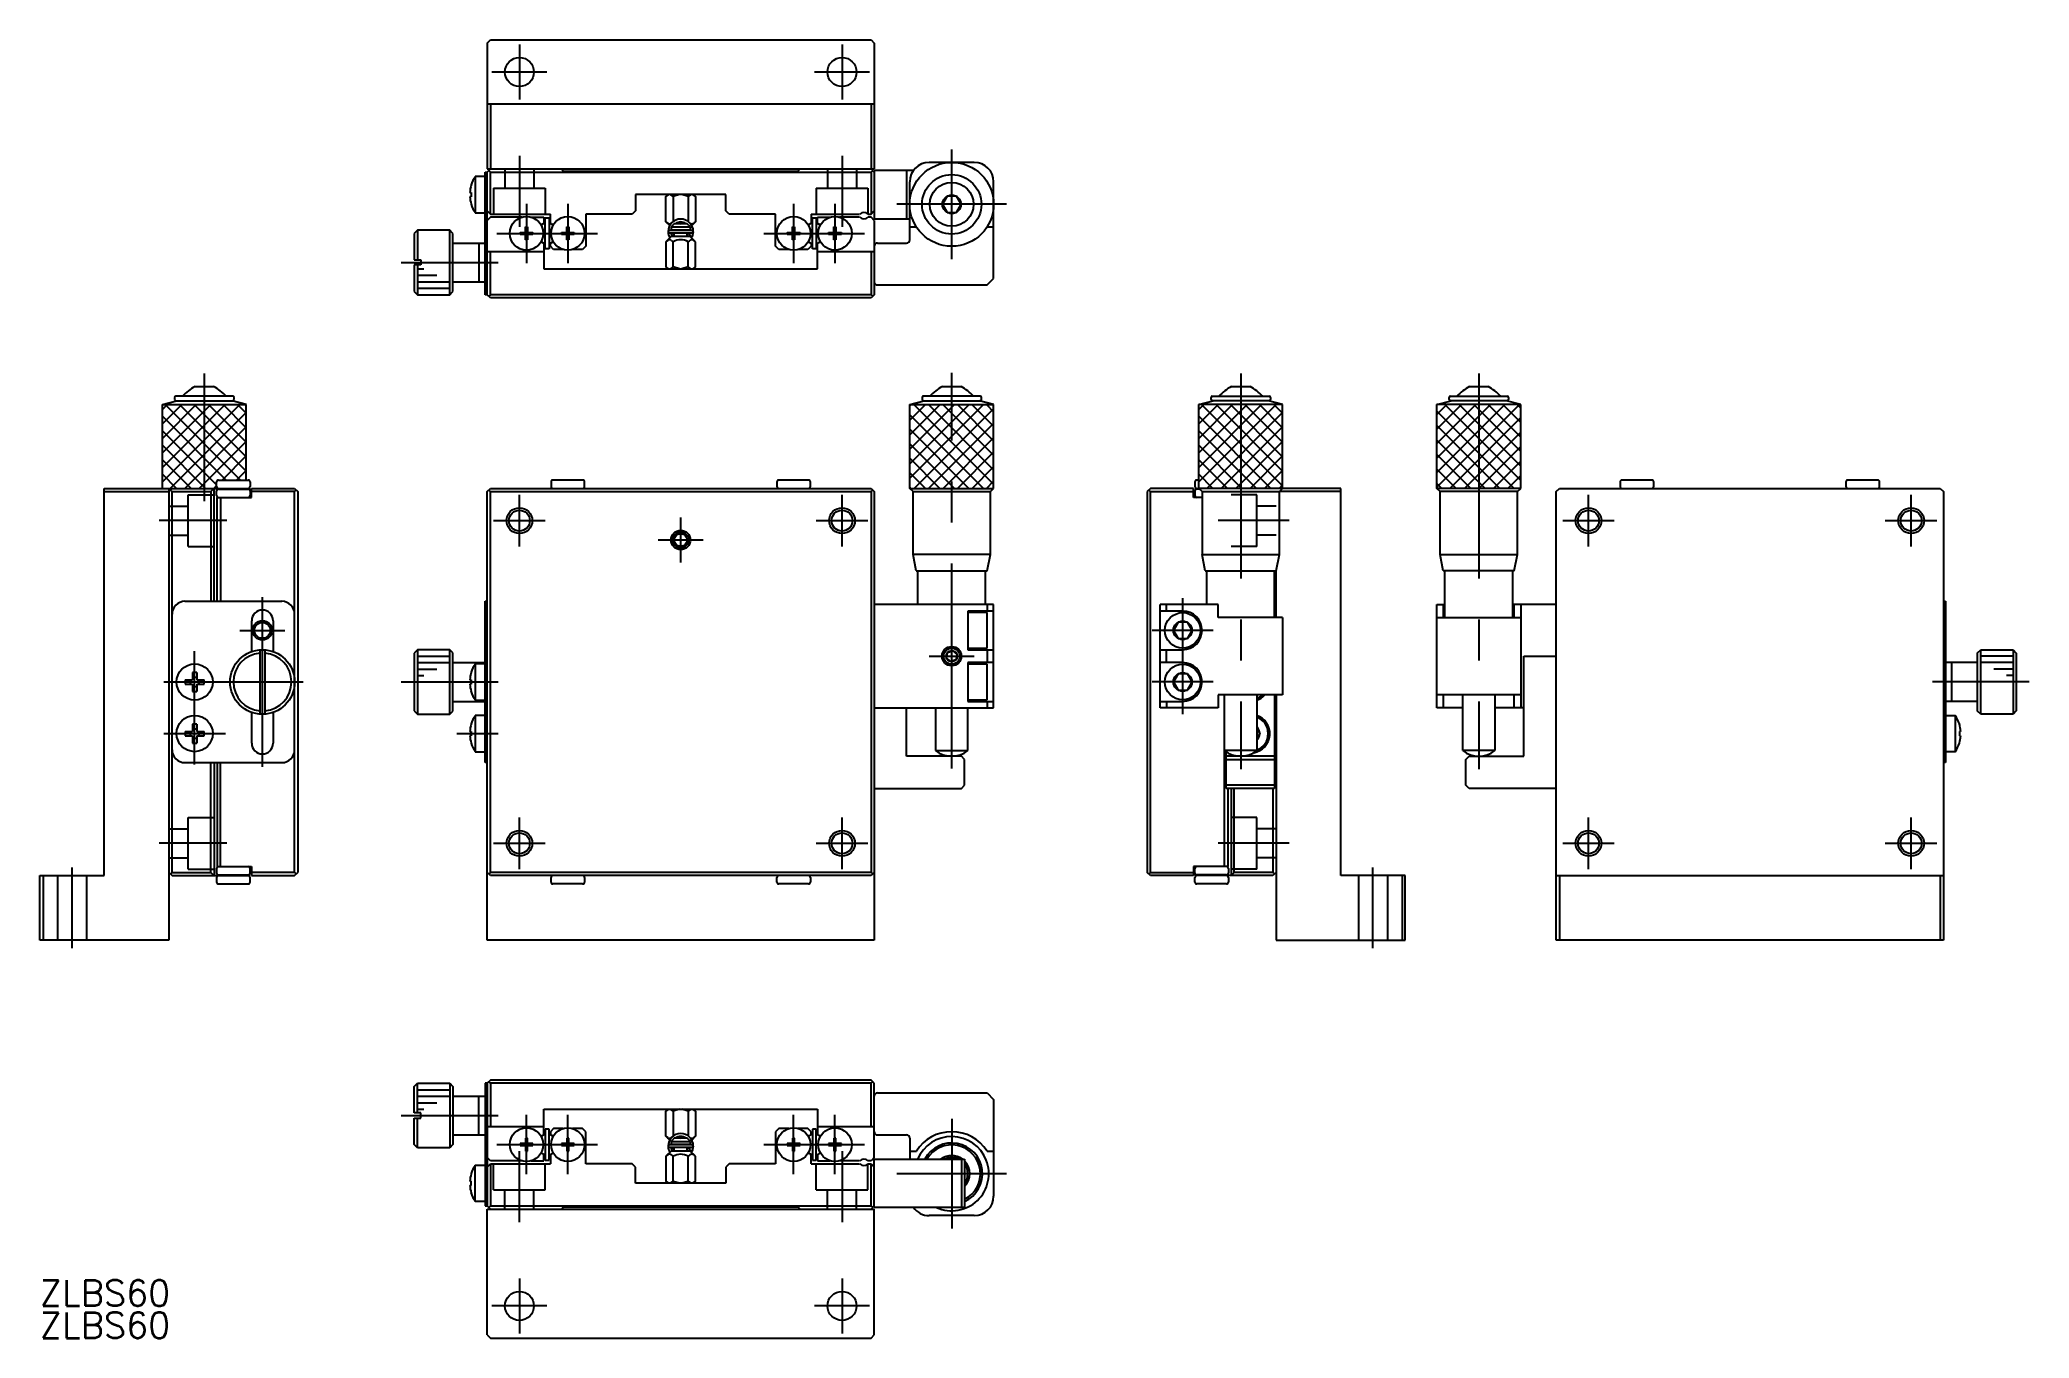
# Model space of a CAD drawing. Extents: x 0 to 308, y 0 to 201.
import ezdxf

# ---------------------------------------------------------------- set-up
doc = ezdxf.new("R2010")
doc.units = 0
doc.linetypes.add('CENTER', pattern=[50.8, 31.75, -6.35, 6.35, -6.35])
doc.linetypes.add('DASHED', pattern=[19.05, 12.7, -6.35])
doc.layers.get('0').update_dxf_attribs({"linetype": 'CONTINUOUS'})
doc.layers.add('CENTER', color=1, linetype='CENTER')
doc.styles.get("Standard").update_dxf_attribs({"font": 'txt.shx', "height": 3, "bigfont": 'bigfont.shx'})

# ---------------------------------------------------------------- blocks, each defined once
blk = doc.blocks.new('*U20')
at = {"color": 7, "linetype": 'CONTINUOUS'}
blk.add_text('ZLBS60', height=4, dxfattribs=at).set_placement((0, 5))
blk = doc.blocks.new('*U21')
at = {"color": 7, "linetype": 'CONTINUOUS'}
blk.add_text('ZLBS60', height=4, dxfattribs=at).set_placement((0, 0))

msp = doc.modelspace()

# ---------------------------------------------------------------- linework, layer by layer
at = {"color": 7, "linetype": 'CONTINUOUS'}
for p, q in [((69.33, 200.71), (69.83, 201.21)), ((69.33, 200.71), (69.33, 181.21)), ((69.83, 201.21), (128.83, 201.21)), ((128.83, 201.21), (129.33, 200.71)), ((129.33, 200.71), (129.33, 181.21)), ((129.33, 191.21), (69.33, 191.21)), ((69.83, 191.21), (69.83, 181.21)), ((128.83, 191.21), (128.83, 181.21)), ((144.83, 182.21), (137.83, 182.21)), ((69.03, 180.01), (67.48, 180.01)), ((67.48, 180.01), (67.48, 174.41)), ((69.03, 161.71), (69.03, 180.71)), ((69.03, 180.71), (69.33, 180.71)), ((69.33, 181.21), (129.33, 181.21)), ((69.33, 180.71), (69.83, 181.21)), ((69.33, 161.71), (69.33, 180.71)), ((69.83, 180.71), (69.58, 180.96)), ((69.83, 174.21), (69.83, 180.71)), ((69.83, 180.71), (128.83, 180.71)), ((80.83, 181.21), (81.18, 180.86)), ((81.18, 180.86), (117.48, 180.86)), ((117.48, 180.86), (117.83, 181.21)), ((128.83, 181.21), (129.33, 180.71)), ((128.83, 180.71), (129.08, 180.96)), ((128.83, 180.71), (128.83, 174.21)), ((135.39, 180.96), (129.33, 180.96)), ((129.33, 180.96), (129.33, 173.46)), ((134.33, 180.96), (134.33, 173.46)), ((134.83, 170.21), (134.83, 179.21)), ((147.83, 164.21), (147.83, 179.21)), ((66.65, 177.56), (66.86, 177.56)), ((66.86, 176.86), (66.65, 176.86)), ((66.86, 178.71), (66.86, 178.67)), ((66.86, 177.56), (66.86, 176.86)), ((66.86, 175.71), (66.86, 175.75)), ((106.33, 177.21), (92.33, 177.21)), ((92.33, 177.21), (92.33, 174.71)), ((97.5, 177.21), (97.02, 176.91)), ((97.02, 176.91), (97.32, 177.21)), ((97.02, 173.02), (97.02, 176.91)), ((98.17, 176.91), (97.69, 177.21)), ((99.13, 177.21), (98.17, 176.91)), ((98.17, 176.91), (98.17, 173.05)), ((100.48, 176.91), (99.52, 177.21)), ((100.96, 177.21), (100.48, 176.91)), ((100.48, 176.91), (100.48, 173.05)), ((101.63, 176.91), (101.15, 177.21)), ((101.33, 177.21), (101.63, 176.91)), ((101.63, 176.91), (101.63, 173.02)), ((106.33, 174.71), (106.33, 177.21)), ((140.6, 176.96), (139.88, 175.71)), ((142.05, 176.96), (140.6, 176.96)), ((142.77, 175.71), (142.05, 176.96)), ((67.48, 174.41), (69.03, 174.41)), ((69.33, 174.71), (69.83, 174.21)), ((69.83, 173.71), (69.33, 173.21)), ((69.83, 174.21), (79.13, 174.21)), ((74.71, 173.71), (69.83, 173.71)), ((76.14, 173.71), (78.13, 173.71)), ((78.13, 172.76), (77.83, 172.59)), ((78.13, 173.71), (78.13, 172.76)), ((78.33, 168.81), (78.33, 173.61)), ((78.33, 173.61), (78.93, 173.61)), ((78.93, 173.61), (78.93, 168.81)), ((79.13, 172.76), (79.13, 174.21)), ((79.13, 172.76), (79.35, 172.63)), ((91.83, 174.21), (84.63, 174.21)), ((84.63, 174.21), (84.63, 169.21)), ((92.33, 174.71), (91.83, 174.21)), ((97.62, 172.42), (97.02, 173.02)), ((98.33, 172.71), (97.83, 172.21)), ((100.33, 172.71), (98.33, 172.71)), ((100.83, 172.21), (100.33, 172.71)), ((101.63, 173.02), (101.03, 172.42)), ((106.83, 174.21), (106.33, 174.71)), ((114.03, 174.21), (106.83, 174.21)), ((114.03, 169.21), (114.03, 174.21)), ((119.53, 172.76), (119.23, 172.59)), ((119.53, 174.21), (119.53, 172.76)), ((119.53, 174.21), (127.06, 174.21)), ((119.73, 168.81), (119.73, 173.61)), ((119.73, 173.61), (120.33, 173.61)), ((120.33, 173.61), (120.33, 168.81)), ((120.53, 172.76), (120.53, 173.71)), ((120.53, 173.71), (122.51, 173.71)), ((120.53, 172.76), (120.75, 172.63)), ((127.06, 173.71), (123.94, 173.71)), ((128.39, 174.21), (128.83, 174.21)), ((128.83, 173.71), (128.39, 173.71)), ((128.83, 174.21), (129.33, 174.71)), ((129.33, 173.21), (128.83, 173.71)), ((129.33, 173.46), (134.83, 173.46)), ((129.33, 173.21), (129.33, 161.71)), ((139.88, 175.71), (140.6, 174.46)), ((140.6, 174.46), (142.05, 174.46)), ((142.05, 174.46), (142.77, 175.71)), ((58.53, 171.71), (58.03, 171.21)), ((58.03, 171.21), (58.03, 167.11)), ((58.53, 171.71), (58.53, 167.11)), ((63.53, 171.71), (58.53, 171.71)), ((63.53, 161.71), (63.53, 171.71)), ((64.03, 171.21), (63.53, 171.71)), ((64.03, 162.21), (64.03, 171.21)), ((64.03, 169.71), (69.03, 169.71)), ((68.03, 169.71), (68.03, 163.71)), ((74.43, 171.06), (74.43, 171.35)), ((74.43, 171.35), (75.22, 171.35)), ((75.22, 171.06), (74.43, 171.06)), ((74.96, 171.06), (74.96, 171.35)), ((75.28, 171.41), (75.28, 172.21)), ((75.28, 172.21), (75.57, 172.21)), ((75.28, 171.68), (75.57, 171.68)), ((75.28, 170.21), (75.28, 171)), ((75.57, 170.74), (75.28, 170.74)), ((75.57, 170.21), (75.28, 170.21)), ((75.57, 172.21), (75.57, 171.41)), ((75.57, 171), (75.57, 170.21)), ((75.63, 171.35), (76.43, 171.35)), ((76.43, 171.06), (75.63, 171.06)), ((75.9, 171.35), (75.9, 171.06)), ((76.43, 171.35), (76.43, 171.06)), ((78.13, 169.66), (77.83, 169.83)), ((78.13, 169.66), (78.13, 165.71)), ((79.13, 169.66), (79.35, 169.79)), ((79.13, 169.21), (79.13, 169.66)), ((80.83, 171.06), (80.83, 171.35)), ((80.83, 171.35), (81.62, 171.35)), ((81.62, 171.06), (80.83, 171.06)), ((81.36, 171.06), (81.36, 171.35)), ((81.68, 171.41), (81.68, 172.21)), ((81.68, 172.21), (81.97, 172.21)), ((81.68, 171.68), (81.97, 171.68)), ((81.68, 170.21), (81.68, 171)), ((81.97, 170.74), (81.68, 170.74)), ((81.97, 170.21), (81.68, 170.21)), ((81.97, 172.21), (81.97, 171.41)), ((81.97, 171), (81.97, 170.21)), ((82.03, 171.35), (82.83, 171.35)), ((82.83, 171.06), (82.03, 171.06)), ((82.3, 171.35), (82.3, 171.06)), ((82.83, 171.35), (82.83, 171.06)), ((97.83, 170.71), (97.02, 169.9)), ((97.02, 169.9), (97.02, 166.01)), ((97.6, 171.71), (101.05, 171.71)), ((101.05, 171.26), (97.6, 171.26)), ((97.83, 172.21), (100.83, 172.21)), ((97.83, 172.21), (97.83, 171.71)), ((100.83, 171.71), (97.83, 171.71)), ((100.82, 170.71), (97.83, 170.71)), ((98.04, 170.71), (97.84, 171.26)), ((98.33, 171.21), (98.04, 171.21)), ((98.17, 166.01), (98.17, 169.9)), ((98.33, 170.71), (98.33, 171.26)), ((100.33, 170.71), (100.33, 171.26)), ((100.33, 171.21), (100.61, 171.21)), ((100.48, 166.01), (100.48, 169.9)), ((100.61, 170.71), (100.7, 170.88)), ((100.7, 170.87), (100.7, 170.88)), ((100.71, 170.87), (100.7, 170.87)), ((100.7, 170.87), (100.7, 170.87)), ((100.71, 170.86), (100.71, 170.87)), ((100.72, 170.85), (100.71, 170.86)), ((100.73, 170.85), (100.72, 170.85)), ((100.74, 170.84), (100.73, 170.85)), ((100.75, 170.83), (100.74, 170.84)), ((100.76, 170.83), (100.75, 170.83)), ((100.78, 170.82), (100.76, 170.83)), ((100.76, 170.83), (100.76, 170.83)), ((100.81, 170.8), (100.78, 170.82)), ((100.84, 170.79), (100.81, 170.8)), ((101.63, 169.9), (100.82, 170.71)), ((100.83, 171.71), (100.83, 172.21)), ((100.87, 170.77), (100.84, 170.79)), ((100.91, 170.76), (100.87, 170.77)), ((100.95, 170.74), (100.91, 170.76)), ((100.98, 170.73), (100.95, 170.74)), ((101.01, 170.72), (100.98, 170.73)), ((101.03, 170.71), (101.01, 170.72)), ((101.02, 170.51), (101.11, 170.7)), ((101.04, 170.71), (101.03, 170.71)), ((101.05, 170.7), (101.04, 170.71)), ((101.07, 170.7), (101.05, 170.7)), ((101.08, 170.7), (101.07, 170.7)), ((101.09, 170.7), (101.08, 170.7)), ((101.1, 170.7), (101.09, 170.7)), ((101.09, 170.7), (101.09, 170.7)), ((101.11, 170.7), (101.1, 170.7)), ((101.13, 170.73), (101.11, 170.7)), ((101.11, 170.7), (101.11, 170.7)), ((101.11, 170.7), (101.11, 170.7)), ((101.11, 170.7), (101.11, 170.7)), ((101.12, 171.27), (101.12, 171.26)), ((101.12, 171.26), (101.13, 171.22)), ((101.13, 171.22), (101.14, 171.19)), ((101.15, 170.8), (101.13, 170.73)), ((101.14, 171.19), (101.15, 171.15)), ((101.15, 171.15), (101.16, 171.12)), ((101.16, 170.84), (101.15, 170.8)), ((101.16, 171.12), (101.17, 171.08)), ((101.17, 170.91), (101.16, 170.87)), ((101.16, 170.87), (101.16, 170.84)), ((101.27, 171.44), (101.17, 170.93)), ((101.17, 171.08), (101.17, 171.05)), ((101.17, 171.05), (101.17, 171.01)), ((101.17, 171.01), (101.17, 170.98)), ((101.17, 170.98), (101.17, 170.94)), ((101.17, 170.94), (101.17, 170.91)), ((101.63, 166.01), (101.63, 169.9)), ((115.83, 171.06), (115.83, 171.35)), ((115.83, 171.35), (116.62, 171.35)), ((116.62, 171.06), (115.83, 171.06)), ((116.36, 171.06), (116.36, 171.35)), ((116.68, 171.41), (116.68, 172.21)), ((116.68, 172.21), (116.97, 172.21)), ((116.68, 171.68), (116.97, 171.68)), ((116.68, 170.21), (116.68, 171)), ((116.97, 170.74), (116.68, 170.74)), ((116.97, 170.21), (116.68, 170.21)), ((116.97, 172.21), (116.97, 171.41)), ((116.97, 171), (116.97, 170.21)), ((117.03, 171.35), (117.83, 171.35)), ((117.83, 171.06), (117.03, 171.06)), ((117.3, 171.35), (117.3, 171.06)), ((117.83, 171.35), (117.83, 171.06)), ((119.53, 169.66), (119.23, 169.83)), ((119.53, 169.66), (119.53, 169.21)), ((120.53, 169.66), (120.75, 169.79)), ((120.53, 165.71), (120.53, 169.66)), ((122.23, 171.06), (122.23, 171.35)), ((122.23, 171.35), (123.02, 171.35)), ((123.02, 171.06), (122.23, 171.06)), ((122.76, 171.06), (122.76, 171.35)), ((123.08, 171.41), (123.08, 172.21)), ((123.08, 172.21), (123.37, 172.21)), ((123.08, 171.68), (123.37, 171.68)), ((123.08, 170.21), (123.08, 171)), ((123.37, 170.74), (123.08, 170.74)), ((123.37, 170.21), (123.08, 170.21)), ((123.37, 172.21), (123.37, 171.41)), ((123.37, 171), (123.37, 170.21)), ((123.43, 171.35), (124.23, 171.35)), ((124.23, 171.06), (123.43, 171.06)), ((123.7, 171.35), (123.7, 171.06)), ((124.23, 171.35), (124.23, 171.06)), ((129.83, 169.71), (134.33, 169.71)), ((134.83, 172.21), (135.85, 172.21)), ((146.8, 172.21), (147.83, 172.21)), ((58.03, 167.11), (59.03, 167.11)), ((59.03, 167.11), (59.03, 166.31)), ((69.33, 168.41), (78.13, 168.41)), ((69.83, 161.71), (69.83, 168.41)), ((78.93, 168.81), (78.33, 168.81)), ((79.63, 168.71), (79.13, 169.21)), ((81.11, 168.71), (79.63, 168.71)), ((84.13, 168.71), (82.54, 168.71)), ((84.63, 169.21), (84.13, 168.71)), ((114.53, 168.71), (114.03, 169.21)), ((116.11, 168.71), (114.53, 168.71)), ((119.03, 168.71), (117.54, 168.71)), ((119.53, 169.21), (119.03, 168.71)), ((120.33, 168.81), (119.73, 168.81)), ((120.53, 168.41), (129.33, 168.41)), ((128.83, 168.41), (128.83, 161.71)), ((59.03, 166.31), (58.03, 166.31)), ((58.03, 166.31), (58.03, 162.21)), ((58.53, 166.31), (58.53, 161.71)), ((64.03, 163.71), (69.03, 163.71)), ((78.13, 165.71), (120.53, 165.71)), ((97.5, 165.71), (97.02, 166.01)), ((97.02, 166.01), (97.32, 165.71)), ((98.17, 166.01), (97.69, 165.71)), ((99.13, 165.71), (98.17, 166.01)), ((100.48, 166.01), (99.52, 165.71)), ((100.96, 165.71), (100.48, 166.01)), ((101.63, 166.01), (101.15, 165.71)), ((101.33, 165.71), (101.63, 166.01)), ((146.83, 163.21), (147.83, 164.21)), ((58.03, 162.21), (58.53, 161.71)), ((58.53, 161.71), (63.53, 161.71)), ((63.53, 161.71), (64.03, 162.21)), ((69.33, 161.71), (69.03, 161.71)), ((69.83, 161.21), (69.33, 161.71)), ((69.83, 161.71), (69.58, 161.46)), ((128.83, 161.71), (69.83, 161.71)), ((128.83, 161.21), (69.83, 161.21)), ((129.33, 161.71), (128.83, 161.21)), ((128.83, 161.71), (129.08, 161.46)), ((129.83, 163.21), (146.83, 163.21)), ((19, 144.69), (21.2, 145.28)), ((20.9, 145.78), (20.9, 145.48)), ((29.9, 145.98), (21.1, 145.98)), ((21.1, 145.28), (29.9, 145.28)), ((24.06, 147.49), (26.94, 147.49)), ((32, 144.69), (29.8, 145.28)), ((30.1, 145.48), (30.1, 145.78)), ((134.83, 144.69), (137.03, 145.28)), ((136.73, 145.78), (136.73, 145.48)), ((145.73, 145.98), (136.93, 145.98)), ((136.93, 145.28), (145.73, 145.28)), ((139.88, 147.49), (142.77, 147.49)), ((147.83, 144.69), (145.63, 145.28)), ((145.93, 145.48), (145.93, 145.78)), ((179.62, 144.69), (181.82, 145.28)), ((181.52, 145.48), (181.52, 145.78)), ((181.72, 145.98), (190.52, 145.98)), ((190.52, 145.28), (181.72, 145.28)), ((184.68, 147.49), (187.57, 147.49)), ((192.62, 144.69), (190.42, 145.28)), ((190.72, 145.78), (190.72, 145.48)), ((216.52, 144.69), (218.72, 145.28)), ((218.42, 145.48), (218.42, 145.78)), ((218.62, 145.98), (227.42, 145.98)), ((227.42, 145.28), (218.62, 145.28)), ((221.58, 147.49), (224.46, 147.49)), ((229.52, 144.69), (227.32, 145.28)), ((227.62, 145.78), (227.62, 145.48)), ((19, 131.69), (19, 144.69)), ((19, 144.69), (32, 144.69)), ((32, 132.99), (32, 144.69)), ((134.83, 131.69), (134.83, 144.69)), ((134.83, 144.69), (147.83, 144.69)), ((147.83, 131.69), (147.83, 144.69)), ((179.62, 131.69), (179.62, 144.69)), ((192.62, 144.69), (179.62, 144.69)), ((192.62, 131.69), (192.62, 144.69)), ((216.52, 131.69), (216.52, 144.69)), ((229.52, 144.69), (216.52, 144.69)), ((229.52, 131.69), (229.52, 144.69)), ((27.4, 131.99), (27.4, 132.69)), ((27.7, 132.99), (32.3, 132.99)), ((32.6, 132.69), (32.6, 131.99)), ((79.23, 132.69), (79.23, 131.99)), ((84.13, 132.99), (79.53, 132.99)), ((84.43, 131.99), (84.43, 132.69)), ((114.23, 132.69), (114.23, 131.99)), ((119.13, 132.99), (114.53, 132.99)), ((119.43, 131.99), (119.43, 132.69)), ((179.02, 132.69), (179.02, 131.99)), ((179.62, 132.99), (179.32, 132.99)), ((244.92, 132.69), (244.92, 131.99)), ((249.82, 132.99), (245.22, 132.99)), ((250.12, 131.99), (250.12, 132.69)), ((279.92, 132.69), (279.92, 131.99)), ((284.82, 132.99), (280.22, 132.99)), ((285.12, 131.99), (285.12, 132.69)), ((10, 131.69), (32.5, 131.69)), ((10, 71.69), (10, 131.69)), ((10, 131.19), (20, 131.19)), ((20, 131.19), (20.5, 131.69)), ((20, 131.69), (20, 61.69)), ((20.5, 131.19), (20.25, 131.44)), ((20.5, 72.19), (20.5, 131.19)), ((20.5, 131.19), (26.5, 131.19)), ((26.5, 131.19), (27, 131.69)), ((26.5, 131.19), (26.5, 114.19)), ((27, 114.19), (27, 131.69)), ((27.4, 130.59), (27.4, 131.29)), ((27.5, 114.19), (27.5, 130.29)), ((27.5, 130.29), (32.8, 130.29)), ((27.7, 131.59), (32.3, 131.59)), ((28, 130.29), (28, 114.19)), ((28.45, 131.69), (28.45, 131.59)), ((28.58, 131.69), (28.58, 131.59)), ((30, 131.69), (30, 131.59)), ((31.42, 131.69), (31.42, 131.59)), ((31.55, 131.69), (31.55, 131.59)), ((32, 131.69), (32, 131.59)), ((32.5, 131.69), (32.5, 131.51)), ((32.5, 130.36), (32.5, 130.29)), ((32.6, 131.29), (32.6, 130.59)), ((32.8, 131.69), (39.5, 131.69)), ((32.8, 130.29), (32.8, 131.69)), ((39.5, 131.19), (32.8, 131.19)), ((39.5, 131.69), (40, 131.19)), ((39.5, 131.19), (39.75, 131.44)), ((39.5, 72.19), (39.5, 131.19)), ((40, 131.19), (40, 72.19)), ((69.33, 131.19), (69.83, 131.69)), ((69.33, 61.69), (69.33, 131.19)), ((69.83, 131.19), (69.58, 131.44)), ((69.83, 131.69), (128.83, 131.69)), ((69.83, 72.19), (69.83, 131.19)), ((69.83, 131.19), (128.83, 131.19)), ((128.83, 131.69), (129.33, 131.19)), ((128.83, 131.19), (129.08, 131.44)), ((128.83, 131.19), (128.83, 72.19)), ((129.33, 131.19), (129.33, 61.69)), ((135.33, 131.19), (134.83, 131.69)), ((134.83, 131.69), (147.83, 131.69)), ((135.33, 121.44), (135.33, 131.19)), ((135.33, 131.19), (147.33, 131.19)), ((147.33, 131.19), (147.83, 131.69)), ((147.33, 121.44), (147.33, 131.19)), ((172.12, 131.69), (171.62, 131.19)), ((171.62, 131.19), (171.62, 72.19)), ((172.12, 131.19), (171.87, 131.44)), ((178.82, 131.69), (172.12, 131.69)), ((172.12, 72.19), (172.12, 131.19)), ((172.12, 131.19), (178.82, 131.19)), ((178.82, 130.29), (178.82, 131.69)), ((180.12, 130.29), (178.82, 130.29)), ((179.02, 131.29), (179.02, 130.59)), ((179.12, 131.69), (179.12, 131.51)), ((179.12, 131.69), (179.62, 131.69)), ((179.12, 130.36), (179.12, 130.29)), ((179.72, 131.59), (179.32, 131.59)), ((180.12, 131.19), (179.62, 131.69)), ((179.62, 131.69), (179.62, 131.59)), ((192.62, 131.69), (179.62, 131.69)), ((180.12, 131.19), (180.12, 121.44)), ((180.12, 131.19), (192.12, 131.19)), ((192.12, 131.19), (192.62, 131.69)), ((192.12, 121.44), (192.12, 131.19)), ((201.62, 131.19), (192.12, 131.19)), ((201.62, 131.69), (192.62, 131.69)), ((201.62, 71.69), (201.62, 131.69)), ((217.02, 131.19), (216.52, 131.69)), ((229.52, 131.69), (216.52, 131.69)), ((217.02, 121.44), (217.02, 131.19)), ((229.02, 131.19), (217.02, 131.19)), ((229.02, 131.19), (229.52, 131.69)), ((229.02, 121.44), (229.02, 131.19)), ((235.02, 131.19), (235.52, 131.69)), ((235.02, 61.69), (235.02, 131.19)), ((235.52, 131.69), (294.52, 131.69)), ((294.52, 131.69), (295.02, 131.19)), ((295.02, 131.19), (295.02, 61.69)), ((135.83, 118.94), (135.33, 121.44)), ((147.33, 121.44), (135.33, 121.44)), ((146.83, 118.94), (147.33, 121.44)), ((180.62, 118.94), (180.12, 121.44)), ((180.12, 121.44), (192.12, 121.44)), ((191.62, 118.94), (192.12, 121.44)), ((217.52, 118.94), (217.02, 121.44)), ((217.02, 121.44), (229.02, 121.44)), ((228.52, 118.94), (229.02, 121.44)), ((135.83, 118.94), (146.83, 118.94)), ((136.08, 113.69), (136.08, 118.94)), ((146.58, 113.69), (146.58, 118.94)), ((180.62, 118.94), (191.62, 118.94)), ((180.87, 113.69), (180.87, 118.94)), ((191.37, 111.69), (191.37, 118.94)), ((191.62, 111.69), (191.62, 118.94)), ((228.52, 118.94), (217.52, 118.94)), ((217.77, 111.69), (217.77, 118.94)), ((228.27, 111.69), (228.27, 118.94)), ((22.5, 114.19), (37.5, 114.19)), ((22.5, 114.19), (37.5, 114.19)), ((69.03, 89.19), (69.03, 114.19)), ((69.03, 114.19), (69.33, 114.19)), ((295.02, 114.19), (295.32, 114.19)), ((295.32, 114.19), (295.32, 89.19)), ((32.85, 106.41), (32.85, 111.19)), ((36.15, 111.19), (36.15, 106.41)), ((147.83, 113.69), (129.33, 113.69)), ((147.83, 112.69), (143.83, 112.69)), ((143.83, 112.69), (143.83, 106.69)), ((146.83, 112.44), (143.83, 112.44)), ((146.83, 113.69), (146.83, 112.69)), ((146.83, 106.94), (146.83, 112.44)), ((147.83, 97.69), (147.83, 113.69)), ((173.62, 97.69), (173.62, 113.69)), ((182.62, 113.69), (173.62, 113.69)), ((177.12, 112.69), (173.62, 112.69)), ((174.62, 112.69), (174.62, 113.69)), ((182.62, 111.69), (182.62, 113.69)), ((192.62, 111.69), (182.62, 111.69)), ((192.62, 111.69), (192.62, 99.69)), ((216.52, 97.69), (216.52, 113.69)), ((216.52, 113.69), (217.77, 113.69)), ((216.52, 111.69), (229.52, 111.69)), ((217.54, 111.69), (217.54, 113.69)), ((235.02, 113.69), (228.27, 113.69)), ((228.5, 111.69), (228.5, 113.69)), ((229.52, 113.69), (229.52, 97.69)), ((176.4, 110.94), (175.68, 109.69)), ((175.68, 109.69), (176.4, 108.44)), ((177.85, 110.94), (176.4, 110.94)), ((176.4, 108.44), (177.85, 108.44)), ((178.57, 109.69), (177.85, 110.94)), ((177.85, 108.44), (178.57, 109.69)), ((34.1, 106.67), (34.1, 96.7)), ((34.9, 106.67), (34.9, 96.7)), ((58.53, 106.67), (58.03, 106.17)), ((58.03, 106.17), (58.03, 97.21)), ((58.53, 106.67), (58.53, 96.7)), ((59.03, 106.67), (58.53, 106.67)), ((63.53, 106.69), (59.03, 106.69)), ((59.03, 106.69), (59.03, 106.67)), ((63.53, 96.69), (63.53, 106.69)), ((64.03, 106.19), (63.53, 106.69)), ((64.03, 97.19), (64.03, 106.19)), ((140.5, 105.41), (140.68, 106.26)), ((141.16, 104.84), (140.5, 105.41)), ((140.68, 106.26), (141.5, 106.54)), ((141.98, 105.12), (141.16, 104.84)), ((141.5, 106.54), (142.15, 105.97)), ((142.15, 105.97), (141.98, 105.12)), ((143.83, 106.94), (146.83, 106.94)), ((143.83, 106.69), (147.83, 106.69)), ((146.83, 106.69), (146.83, 104.69)), ((173.62, 106.69), (177.12, 106.69)), ((174.62, 104.69), (174.62, 106.69)), ((230.02, 90.19), (230.02, 105.69)), ((230.02, 105.69), (235.02, 105.69)), ((300.32, 106.19), (300.82, 106.69)), ((300.32, 97.19), (300.32, 106.19)), ((300.82, 96.69), (300.82, 106.69)), ((300.82, 106.69), (305.32, 106.69)), ((305.32, 106.69), (305.32, 106.67)), ((305.32, 106.67), (305.82, 106.67)), ((305.82, 106.67), (305.82, 96.7)), ((305.82, 106.67), (306.32, 106.17)), ((306.32, 106.17), (306.32, 97.21)), ((22.54, 102.04), (23.65, 102.04)), ((23.65, 103.15), (23.65, 102.04)), ((24.35, 103.15), (24.35, 102.04)), ((24.35, 102.04), (25.46, 102.04)), ((64.03, 104.69), (69.03, 104.69)), ((66.65, 102.04), (66.86, 102.04)), ((66.86, 103.19), (66.86, 103.15)), ((66.86, 102.04), (66.86, 101.34)), ((69.03, 104.49), (67.48, 104.49)), ((67.48, 104.49), (67.48, 98.89)), ((68.03, 104.49), (68.03, 104.69)), ((147.83, 104.69), (143.83, 104.69)), ((143.83, 104.69), (143.83, 98.69)), ((146.83, 104.44), (143.83, 104.44)), ((146.83, 98.94), (146.83, 104.44)), ((177.12, 104.69), (173.62, 104.69)), ((176.4, 102.94), (175.68, 101.69)), ((177.85, 102.94), (176.4, 102.94)), ((178.57, 101.69), (177.85, 102.94)), ((300.32, 104.69), (295.32, 104.69)), ((296.32, 98.69), (296.32, 104.69)), ((22.54, 101.34), (23.65, 101.34)), ((23.65, 101.34), (23.65, 100.23)), ((24.35, 101.34), (24.35, 100.23)), ((24.35, 101.34), (25.46, 101.34)), ((64.03, 98.69), (69.03, 98.69)), ((66.86, 101.34), (66.65, 101.34)), ((66.86, 100.19), (66.86, 100.23)), ((67.48, 98.89), (69.03, 98.89)), ((68.03, 98.69), (68.03, 98.89)), ((143.83, 98.94), (146.83, 98.94)), ((143.83, 98.69), (147.83, 98.69)), ((146.83, 98.69), (146.83, 97.69)), ((173.62, 98.69), (177.12, 98.69)), ((174.62, 98.69), (174.62, 97.69)), ((175.68, 101.69), (176.4, 100.44)), ((176.4, 100.44), (177.85, 100.44)), ((177.85, 100.44), (178.57, 101.69)), ((192.62, 99.69), (182.62, 99.69)), ((182.62, 99.69), (182.62, 97.69)), ((183.62, 73.09), (183.62, 99.69)), ((188.62, 99.69), (188.62, 91.07)), ((191.37, 99.69), (191.37, 85.19)), ((191.62, 99.69), (191.62, 61.69)), ((229.52, 99.69), (216.52, 99.69)), ((217.54, 97.69), (217.54, 99.69)), ((220.52, 91.07), (220.52, 99.69)), ((225.52, 99.69), (225.52, 91.07)), ((228.5, 97.69), (228.5, 99.69)), ((300.32, 98.69), (295.32, 98.69)), ((32.85, 92.19), (32.85, 96.97)), ((36.15, 96.97), (36.15, 92.19)), ((58.03, 97.21), (58.53, 96.7)), ((58.53, 96.7), (59.03, 96.7)), ((59.03, 96.7), (59.03, 96.69)), ((59.03, 96.69), (63.53, 96.69)), ((63.53, 96.69), (64.03, 97.19)), ((69.03, 96.49), (67.48, 96.49)), ((67.48, 96.49), (67.48, 90.89)), ((129.33, 97.69), (147.83, 97.69)), ((134.33, 90.19), (134.33, 97.69)), ((138.83, 97.69), (138.83, 91.07)), ((143.83, 91.07), (143.83, 97.69)), ((182.62, 97.69), (173.62, 97.69)), ((220.52, 97.69), (216.52, 97.69)), ((230.02, 97.69), (225.52, 97.69)), ((295.32, 96.49), (296.86, 96.49)), ((296.86, 96.49), (296.86, 90.89)), ((300.82, 96.69), (300.32, 97.19)), ((305.32, 96.69), (300.82, 96.69)), ((305.82, 96.7), (305.32, 96.7)), ((305.32, 96.7), (305.32, 96.69)), ((306.32, 97.21), (305.82, 96.7)), ((22.54, 94.04), (23.65, 94.04)), ((22.54, 93.34), (23.65, 93.34)), ((23.65, 95.15), (23.65, 94.04)), ((23.65, 93.34), (23.65, 92.23)), ((24.35, 95.15), (24.35, 94.04)), ((24.35, 94.04), (25.46, 94.04)), ((24.35, 93.34), (24.35, 92.23)), ((24.35, 93.34), (25.46, 93.34)), ((66.65, 94.04), (66.86, 94.04)), ((66.86, 93.34), (66.65, 93.34)), ((66.86, 95.19), (66.86, 95.15)), ((66.86, 94.04), (66.86, 93.34)), ((188.62, 94.46), (189.07, 93.69)), ((189.07, 93.69), (188.62, 92.92)), ((297.49, 95.19), (297.49, 95.15)), ((297.69, 94.04), (297.49, 94.04)), ((297.49, 94.04), (297.49, 93.34)), ((297.49, 93.34), (297.69, 93.34)), ((66.86, 92.19), (66.86, 92.23)), ((67.48, 90.89), (69.03, 90.89)), ((142.83, 90.19), (134.33, 90.19)), ((138.83, 91.07), (143.83, 91.07)), ((143.33, 89.69), (142.83, 90.19)), ((143.33, 85.69), (143.33, 89.69)), ((188.62, 91.07), (183.62, 91.07)), ((183.87, 85.19), (183.87, 90.88)), ((191.37, 90.19), (183.87, 90.19)), ((183.87, 89.69), (191.37, 89.69)), ((225.52, 91.07), (220.52, 91.07)), ((221.02, 89.69), (221.52, 90.19)), ((221.02, 85.69), (221.02, 89.69)), ((221.52, 90.19), (230.02, 90.19)), ((296.86, 90.89), (295.32, 90.89)), ((297.49, 92.19), (297.49, 92.23)), ((22.5, 89.19), (37.5, 89.19)), ((22.5, 89.19), (37.5, 89.19)), ((26.5, 72.19), (26.5, 89.19)), ((27, 89.19), (27, 71.69)), ((27.5, 89.19), (27.5, 73.09)), ((28, 73.09), (28, 89.19)), ((69.33, 89.19), (69.03, 89.19)), ((295.32, 89.19), (295.02, 89.19)), ((129.33, 85.19), (142.83, 85.19)), ((142.83, 85.19), (143.33, 85.69)), ((191.37, 85.69), (183.87, 85.69)), ((191.37, 85.19), (183.87, 85.19)), ((184.12, 85.19), (184.12, 73.09)), ((184.62, 85.19), (184.62, 71.69)), ((185.12, 72.19), (185.12, 85.19)), ((191.12, 85.19), (191.12, 72.19)), ((221.52, 85.19), (221.02, 85.69)), ((235.02, 85.19), (221.52, 85.19)), ((0, 61.69), (0, 71.69)), ((0, 71.69), (10, 71.69)), ((0.5, 71.69), (0.5, 61.69)), ((20, 72.19), (20.5, 71.69)), ((20.5, 72.19), (20.25, 71.94)), ((20.5, 72.19), (26.5, 72.19)), ((20.5, 71.69), (32.5, 71.69)), ((26.5, 72.19), (27, 71.69)), ((27.4, 72.79), (27.4, 72.09)), ((27.4, 71.39), (27.4, 70.69)), ((27.5, 73.09), (32.8, 73.09)), ((27.7, 71.79), (32.3, 71.79)), ((28.45, 71.69), (28.45, 71.79)), ((28.58, 71.69), (28.58, 71.79)), ((30, 71.69), (30, 71.79)), ((31.42, 71.69), (31.42, 71.79)), ((31.55, 71.69), (31.55, 71.79)), ((32, 71.69), (32, 71.79)), ((32.5, 73.01), (32.5, 73.09)), ((32.5, 71.69), (32.5, 71.86)), ((32.6, 72.09), (32.6, 72.79)), ((32.6, 70.69), (32.6, 71.39)), ((32.8, 73.09), (32.8, 71.69)), ((39.5, 72.19), (32.8, 72.19)), ((32.8, 71.69), (39.5, 71.69)), ((39.5, 71.69), (40, 72.19)), ((39.5, 72.19), (39.75, 71.94)), ((69.83, 71.69), (69.33, 72.19)), ((69.83, 72.19), (69.58, 71.94)), ((128.83, 72.19), (69.83, 72.19)), ((128.83, 71.69), (69.83, 71.69)), ((79.23, 70.69), (79.23, 71.39)), ((84.43, 71.39), (84.43, 70.69)), ((114.23, 70.69), (114.23, 71.39)), ((119.43, 71.39), (119.43, 70.69)), ((129.33, 72.19), (128.83, 71.69)), ((128.83, 72.19), (129.08, 71.94)), ((172.12, 71.69), (171.62, 72.19)), ((172.12, 72.19), (171.87, 71.94)), ((172.12, 72.19), (178.82, 72.19)), ((178.82, 71.69), (172.12, 71.69)), ((184.12, 73.09), (178.82, 73.09)), ((178.82, 73.09), (178.82, 71.69)), ((179.02, 72.09), (179.02, 72.79)), ((179.02, 70.69), (179.02, 71.39)), ((179.12, 73.01), (179.12, 73.09)), ((179.12, 71.69), (179.12, 71.86)), ((191.12, 71.69), (179.12, 71.69)), ((183.92, 71.79), (179.32, 71.79)), ((179.62, 71.69), (179.62, 71.79)), ((180.07, 71.69), (180.07, 71.79)), ((180.2, 71.69), (180.2, 71.79)), ((181.62, 71.69), (181.62, 71.79)), ((183.05, 71.69), (183.05, 71.79)), ((183.17, 71.69), (183.17, 71.79)), ((184.22, 72.79), (184.22, 72.09)), ((184.22, 71.39), (184.22, 70.69)), ((185.12, 72.19), (184.62, 71.69)), ((191.12, 72.19), (185.12, 72.19)), ((191.12, 72.19), (191.37, 71.94)), ((191.62, 72.19), (191.12, 71.69)), ((211.62, 71.69), (201.62, 71.69)), ((211.12, 71.69), (211.12, 61.69)), ((211.62, 61.69), (211.62, 71.69)), ((235.02, 71.69), (295.02, 71.69)), ((235.52, 71.69), (235.52, 61.69)), ((294.52, 71.69), (294.52, 61.69)), ((27.7, 70.39), (32.3, 70.39)), ((84.13, 70.39), (79.53, 70.39)), ((119.13, 70.39), (114.53, 70.39)), ((183.92, 70.39), (179.32, 70.39)), ((20, 61.69), (0, 61.69)), ((129.33, 61.69), (69.33, 61.69)), ((191.62, 61.69), (211.62, 61.69)), ((295.02, 61.69), (235.02, 61.69)), ((58.03, 39), (58.53, 39.5)), ((58.03, 34.9), (58.03, 39)), ((58.53, 34.9), (58.53, 39.5)), ((58.53, 39.5), (63.53, 39.5)), ((63.53, 39.5), (63.53, 29.5)), ((63.53, 39.5), (64.03, 39)), ((64.03, 39), (64.03, 30)), ((64.03, 37.5), (69.03, 37.5)), ((68.03, 31.5), (68.03, 37.5)), ((69.33, 39.5), (69.03, 39.5)), ((69.03, 39.5), (69.03, 20.5)), ((69.83, 40), (69.33, 39.5)), ((69.33, 39.5), (69.33, 20.5)), ((69.83, 39.5), (69.58, 39.75)), ((128.83, 40), (69.83, 40)), ((128.83, 39.5), (69.83, 39.5)), ((69.83, 39.5), (69.83, 32.8)), ((129.33, 39.5), (128.83, 40)), ((128.83, 39.5), (129.08, 39.75)), ((128.83, 32.8), (128.83, 39.5)), ((129.33, 28), (129.33, 39.5)), ((129.83, 38), (146.83, 38)), ((146.83, 38), (147.83, 37)), ((147.83, 37), (147.83, 22)), ((59.03, 34.9), (58.03, 34.9)), ((58.03, 30), (58.03, 34.1)), ((58.03, 34.1), (59.03, 34.1)), ((58.53, 29.5), (58.53, 34.1)), ((59.03, 34.1), (59.03, 34.9)), ((78.13, 31.55), (78.13, 35.5)), ((78.13, 35.5), (120.53, 35.5)), ((97.5, 35.5), (97.02, 35.2)), ((97.02, 35.2), (97.32, 35.5)), ((97.02, 31.31), (97.02, 35.2)), ((98.17, 35.2), (97.69, 35.5)), ((99.13, 35.5), (98.17, 35.2)), ((98.17, 35.2), (98.17, 31.34)), ((100.48, 35.2), (99.52, 35.5)), ((100.96, 35.5), (100.48, 35.2)), ((100.48, 35.2), (100.48, 31.34)), ((101.63, 35.2), (101.15, 35.5)), ((101.33, 35.5), (101.63, 35.2)), ((101.63, 35.2), (101.63, 31.31)), ((120.53, 35.5), (120.53, 31.55)), ((64.03, 31.5), (69.03, 31.5)), ((69.33, 32.8), (78.13, 32.8)), ((75.57, 31), (75.28, 31)), ((75.28, 31), (75.28, 30.21)), ((75.57, 30.21), (75.57, 31)), ((78.13, 31.55), (77.83, 31.38)), ((78.33, 32.4), (78.33, 27.6)), ((78.93, 32.4), (78.33, 32.4)), ((78.93, 27.6), (78.93, 32.4)), ((79.63, 32.5), (79.13, 32)), ((79.13, 32), (79.13, 31.55)), ((79.13, 31.55), (79.35, 31.42)), ((81.11, 32.5), (79.63, 32.5)), ((81.97, 31), (81.68, 31)), ((81.68, 31), (81.68, 30.21)), ((81.97, 30.21), (81.97, 31)), ((84.13, 32.5), (82.54, 32.5)), ((84.63, 32), (84.13, 32.5)), ((84.63, 27), (84.63, 32)), ((97.62, 30.71), (97.02, 31.31)), ((98.33, 31), (97.83, 30.5)), ((100.33, 31), (98.33, 31)), ((100.83, 30.5), (100.33, 31)), ((101.63, 31.31), (101.03, 30.71)), ((114.53, 32.5), (114.03, 32)), ((114.03, 32), (114.03, 27)), ((116.11, 32.5), (114.53, 32.5)), ((116.97, 31), (116.68, 31)), ((116.68, 31), (116.68, 30.21)), ((116.97, 30.21), (116.97, 31)), ((119.03, 32.5), (117.54, 32.5)), ((119.53, 32), (119.03, 32.5)), ((119.53, 31.55), (119.23, 31.38)), ((119.53, 31.55), (119.53, 32)), ((119.73, 32.4), (119.73, 27.6)), ((120.33, 32.4), (119.73, 32.4)), ((120.33, 27.6), (120.33, 32.4)), ((120.53, 32.8), (129.33, 32.8)), ((120.53, 31.55), (120.75, 31.42)), ((123.37, 31), (123.08, 31)), ((123.08, 31), (123.08, 30.21)), ((123.37, 30.21), (123.37, 31)), ((129.83, 31.5), (134.33, 31.5)), ((134.83, 31), (134.83, 27.75)), ((58.53, 29.5), (58.03, 30)), ((63.53, 29.5), (58.53, 29.5)), ((64.03, 30), (63.53, 29.5)), ((69.83, 27.5), (69.33, 28)), ((74.43, 30.15), (74.43, 29.86)), ((75.22, 30.15), (74.43, 30.15)), ((74.43, 29.86), (75.22, 29.86)), ((74.96, 30.15), (74.96, 29.86)), ((75.57, 30.47), (75.28, 30.47)), ((75.28, 29.8), (75.28, 29)), ((75.28, 29.53), (75.57, 29.53)), ((75.28, 29), (75.57, 29)), ((75.57, 29), (75.57, 29.8)), ((76.43, 30.15), (75.63, 30.15)), ((75.63, 29.86), (76.43, 29.86)), ((75.9, 29.86), (75.9, 30.15)), ((76.43, 29.86), (76.43, 30.15)), ((78.13, 28.45), (77.83, 28.62)), ((78.13, 27.5), (78.13, 28.45)), ((79.13, 28.45), (79.35, 28.58)), ((79.13, 28.45), (79.13, 27)), ((80.83, 30.15), (80.83, 29.86)), ((81.62, 30.15), (80.83, 30.15)), ((80.83, 29.86), (81.62, 29.86)), ((81.36, 30.15), (81.36, 29.86)), ((81.97, 30.47), (81.68, 30.47)), ((81.68, 29.8), (81.68, 29)), ((81.68, 29.53), (81.97, 29.53)), ((81.68, 29), (81.97, 29)), ((81.97, 29), (81.97, 29.8)), ((82.83, 30.15), (82.03, 30.15)), ((82.03, 29.86), (82.83, 29.86)), ((82.3, 29.86), (82.3, 30.15)), ((82.83, 29.86), (82.83, 30.15)), ((97.83, 29), (97.02, 28.19)), ((97.02, 28.19), (97.02, 24.3)), ((97.6, 30), (101.05, 30)), ((101.05, 29.55), (97.6, 29.55)), ((97.83, 30.5), (100.83, 30.5)), ((97.83, 30.5), (97.83, 30)), ((100.83, 30), (97.83, 30)), ((100.82, 29), (97.83, 29)), ((98.04, 29), (97.84, 29.55)), ((98.33, 29.5), (98.04, 29.5)), ((98.17, 24.3), (98.17, 28.19)), ((98.33, 29), (98.33, 29.55)), ((100.33, 29), (100.33, 29.55)), ((100.33, 29.5), (100.61, 29.5)), ((100.48, 24.3), (100.48, 28.19)), ((100.61, 29), (100.7, 29.17)), ((100.7, 29.16), (100.7, 29.17)), ((100.7, 29.17), (100.7, 29.17)), ((100.71, 29.16), (100.7, 29.16)), ((100.71, 29.15), (100.71, 29.16)), ((100.72, 29.15), (100.71, 29.15)), ((100.73, 29.14), (100.72, 29.15)), ((100.74, 29.13), (100.73, 29.14)), ((100.75, 29.13), (100.74, 29.13)), ((100.76, 29.12), (100.75, 29.13)), ((100.78, 29.11), (100.76, 29.12)), ((100.76, 29.12), (100.76, 29.12)), ((100.81, 29.1), (100.78, 29.11)), ((100.84, 29.08), (100.81, 29.1)), ((101.63, 28.19), (100.82, 29)), ((100.83, 30), (100.83, 30.5)), ((100.87, 29.06), (100.84, 29.08)), ((100.91, 29.05), (100.87, 29.06)), ((100.95, 29.03), (100.91, 29.05)), ((100.98, 29.02), (100.95, 29.03)), ((101.01, 29.01), (100.98, 29.02)), ((101.03, 29.01), (101.01, 29.01)), ((101.02, 28.81), (101.11, 28.99)), ((101.04, 29), (101.03, 29.01)), ((101.05, 29), (101.04, 29)), ((101.07, 28.99), (101.05, 29)), ((101.08, 28.99), (101.07, 28.99)), ((101.09, 28.99), (101.08, 28.99)), ((101.1, 28.99), (101.09, 28.99)), ((101.09, 28.99), (101.09, 28.99)), ((101.11, 28.99), (101.1, 28.99)), ((101.13, 29.03), (101.11, 28.99)), ((101.11, 28.99), (101.11, 28.99)), ((101.11, 28.99), (101.11, 28.99)), ((101.11, 28.99), (101.11, 28.99)), ((101.12, 29.56), (101.12, 29.55)), ((101.12, 29.55), (101.13, 29.52)), ((101.13, 29.52), (101.14, 29.48)), ((101.15, 29.09), (101.13, 29.03)), ((101.14, 29.48), (101.15, 29.45)), ((101.15, 29.45), (101.16, 29.41)), ((101.16, 29.13), (101.15, 29.09)), ((101.16, 29.41), (101.17, 29.38)), ((101.17, 29.2), (101.16, 29.16)), ((101.16, 29.16), (101.16, 29.13)), ((101.27, 29.74), (101.17, 29.23)), ((101.17, 29.38), (101.17, 29.34)), ((101.17, 29.34), (101.17, 29.31)), ((101.17, 29.31), (101.17, 29.27)), ((101.17, 29.27), (101.17, 29.23)), ((101.17, 29.23), (101.17, 29.2)), ((101.63, 24.3), (101.63, 28.19)), ((115.83, 30.15), (115.83, 29.86)), ((116.62, 30.15), (115.83, 30.15)), ((115.83, 29.86), (116.62, 29.86)), ((116.36, 30.15), (116.36, 29.86)), ((116.97, 30.47), (116.68, 30.47)), ((116.68, 29.8), (116.68, 29)), ((116.68, 29.53), (116.97, 29.53)), ((116.68, 29), (116.97, 29)), ((116.97, 29), (116.97, 29.8)), ((117.83, 30.15), (117.03, 30.15)), ((117.03, 29.86), (117.83, 29.86)), ((117.3, 29.86), (117.3, 30.15)), ((117.83, 29.86), (117.83, 30.15)), ((119.53, 28.45), (119.23, 28.62)), ((119.53, 27), (119.53, 28.45)), ((120.53, 28.45), (120.75, 28.58)), ((120.53, 28.45), (120.53, 27.5)), ((122.23, 30.15), (122.23, 29.86)), ((123.02, 30.15), (122.23, 30.15)), ((122.23, 29.86), (123.02, 29.86)), ((122.76, 30.15), (122.76, 29.86)), ((123.37, 30.47), (123.08, 30.47)), ((123.08, 29.8), (123.08, 29)), ((123.08, 29.53), (123.37, 29.53)), ((123.08, 29), (123.37, 29)), ((123.37, 29), (123.37, 29.8)), ((124.23, 30.15), (123.43, 30.15)), ((123.43, 29.86), (124.23, 29.86)), ((123.7, 29.86), (123.7, 30.15)), ((124.23, 29.86), (124.23, 30.15)), ((129.33, 28), (128.83, 27.5)), ((129.33, 20.25), (129.33, 27.75)), ((129.33, 27.75), (143.33, 27.75)), ((134.83, 29), (135.85, 29)), ((142.83, 27.75), (142.83, 20.25)), ((143.33, 27.75), (143.33, 20.25)), ((146.8, 29), (147.83, 29)), ((66.86, 25.5), (66.86, 25.46)), ((67.48, 21.2), (67.48, 26.8)), ((67.48, 26.8), (69.03, 26.8)), ((69.33, 26.5), (69.83, 27)), ((74.71, 27.5), (69.83, 27.5)), ((69.83, 27), (79.13, 27)), ((69.83, 27), (69.83, 20.5)), ((76.14, 27.5), (78.13, 27.5)), ((78.33, 27.6), (78.93, 27.6)), ((91.83, 27), (84.63, 27)), ((92.33, 26.5), (91.83, 27)), ((92.33, 24), (92.33, 26.5)), ((106.83, 27), (106.33, 26.5)), ((106.33, 26.5), (106.33, 24)), ((114.03, 27), (106.83, 27)), ((119.53, 27), (127.06, 27)), ((119.73, 27.6), (120.33, 27.6)), ((120.53, 27.5), (122.51, 27.5)), ((127.06, 27.5), (123.94, 27.5)), ((128.83, 27.5), (128.39, 27.5)), ((128.39, 27), (128.83, 27)), ((128.83, 27), (129.33, 26.5)), ((128.83, 20.5), (128.83, 27)), ((66.86, 24.35), (66.65, 24.35)), ((66.65, 23.65), (66.86, 23.65)), ((66.86, 23.65), (66.86, 24.35)), ((66.86, 22.5), (66.86, 22.54)), ((106.33, 24), (92.33, 24)), ((97.5, 24), (97.02, 24.3)), ((97.02, 24.3), (97.32, 24)), ((98.17, 24.3), (97.69, 24)), ((99.13, 24), (98.17, 24.3)), ((100.48, 24.3), (99.52, 24)), ((100.96, 24), (100.48, 24.3)), ((101.63, 24.3), (101.15, 24)), ((101.33, 24), (101.63, 24.3)), ((69.03, 21.2), (67.48, 21.2)), ((69.03, 20.5), (69.33, 20.5)), ((69.33, 20.5), (69.83, 20)), ((69.33, 20), (129.33, 20)), ((69.33, 0.5), (69.33, 20)), ((69.83, 20.5), (69.58, 20.25)), ((69.83, 20.5), (128.83, 20.5)), ((80.83, 20), (81.18, 20.35)), ((81.18, 20.35), (117.48, 20.35)), ((117.48, 20.35), (117.83, 20)), ((128.83, 20), (129.33, 20.5)), ((128.83, 20.5), (129.08, 20.25)), ((143.33, 20.25), (129.33, 20.25)), ((129.33, 0.5), (129.33, 20)), ((144.83, 19), (137.83, 19)), ((69.33, 0.5), (69.83, 0)), ((69.83, 0), (128.83, 0)), ((128.83, 0), (129.33, 0.5))]:
    msp.add_line(p, q, dxfattribs=at)
at = {"color": 3, "linetype": 'DASHED'}
for p, q in [((72.08, 181.21), (72.08, 178.21)), ((76.58, 181.21), (76.58, 178.21)), ((122.08, 181.21), (122.08, 178.21)), ((126.58, 181.21), (126.58, 178.21)), ((70.33, 178.21), (70.33, 174.21)), ((70.33, 178.21), (78.33, 178.21)), ((78.33, 178.21), (78.33, 174.21)), ((120.33, 178.21), (120.33, 174.21)), ((120.33, 178.21), (128.33, 178.21)), ((128.33, 178.21), (128.33, 174.21)), ((23, 130.69), (27, 130.69)), ((23, 122.69), (23, 130.69)), ((188.62, 130.69), (184.62, 130.69)), ((188.62, 122.69), (188.62, 130.69)), ((20, 128.94), (23, 128.94)), ((191.62, 128.94), (188.62, 128.94)), ((20, 124.44), (23, 124.44)), ((191.62, 124.44), (188.62, 124.44)), ((23, 122.69), (27, 122.69)), ((188.62, 122.69), (184.62, 122.69)), ((23, 80.69), (27, 80.69)), ((23, 72.69), (23, 80.69)), ((188.62, 80.69), (184.62, 80.69)), ((188.62, 72.69), (188.62, 80.69)), ((20, 78.94), (23, 78.94)), ((191.62, 78.94), (188.62, 78.94)), ((20, 74.44), (23, 74.44)), ((191.62, 74.44), (188.62, 74.44)), ((2.75, 71.69), (2.75, 61.69)), ((7.25, 71.69), (7.25, 61.69)), ((23, 72.69), (27, 72.69)), ((188.62, 72.69), (184.62, 72.69)), ((204.37, 71.69), (204.37, 61.69)), ((208.87, 71.69), (208.87, 61.69)), ((70.33, 23), (70.33, 27)), ((78.33, 23), (78.33, 27)), ((120.33, 23), (120.33, 27)), ((128.33, 23), (128.33, 27)), ((70.33, 23), (78.33, 23)), ((72.08, 20), (72.08, 23)), ((76.58, 20), (76.58, 23)), ((120.33, 23), (128.33, 23)), ((122.08, 20), (122.08, 23)), ((126.58, 20), (126.58, 23))]:
    msp.add_line(p, q, dxfattribs=at)
at = {"color": 3, "linetype": 'CONTINUOUS'}
for p, q in [((58.53, 165.71), (59.53, 165.71)), ((58.53, 164.71), (61.53, 164.71)), ((58.53, 163.71), (63.53, 163.71)), ((58.53, 162.71), (63.53, 162.71)), ((30.98, 144.69), (19, 132.71)), ((28.74, 144.69), (19, 134.95)), ((26.49, 144.69), (19, 137.2)), ((24.25, 144.69), (19, 139.44)), ((22, 144.69), (19, 141.69)), ((19.76, 144.69), (19, 143.93)), ((28.88, 132.99), (19, 142.87)), ((31.12, 132.99), (19.42, 144.69)), ((32, 143.46), (20.23, 131.69)), ((32, 134.36), (21.67, 144.69)), ((32, 136.6), (23.91, 144.69)), ((32, 138.85), (26.16, 144.69)), ((32, 141.09), (28.4, 144.69)), ((32, 143.34), (30.65, 144.69)), ((134.83, 144.49), (135.03, 144.69)), ((134.83, 142.24), (137.27, 144.69)), ((134.83, 140), (139.52, 144.69)), ((134.83, 137.75), (141.76, 144.69)), ((134.83, 135.51), (144.01, 144.69)), ((134.83, 133.26), (146.25, 144.69)), ((134.83, 143.09), (146.23, 131.69)), ((135.47, 144.69), (147.83, 132.34)), ((135.5, 131.69), (147.83, 144.02)), ((137.72, 144.69), (147.83, 134.58)), ((139.96, 144.69), (147.83, 136.83)), ((142.21, 144.69), (147.83, 139.07)), ((144.45, 144.69), (147.83, 141.32)), ((146.7, 144.69), (147.83, 143.56)), ((191.61, 144.69), (179.62, 132.71)), ((189.36, 144.69), (179.62, 134.95)), ((187.12, 144.69), (179.62, 137.2)), ((184.87, 144.69), (179.62, 139.44)), ((182.63, 144.69), (179.62, 141.69)), ((180.38, 144.69), (179.62, 143.93)), ((190.8, 131.69), (179.62, 142.87)), ((192.62, 132.11), (180.05, 144.69)), ((192.62, 143.46), (180.85, 131.69)), ((192.62, 134.36), (182.29, 144.69)), ((192.62, 136.6), (184.54, 144.69)), ((192.62, 138.85), (186.78, 144.69)), ((192.62, 141.09), (189.03, 144.69)), ((192.62, 143.34), (191.27, 144.69)), ((229.31, 144.69), (216.52, 131.9)), ((227.06, 144.69), (216.52, 134.15)), ((224.82, 144.69), (216.52, 136.39)), ((222.57, 144.69), (216.52, 138.64)), ((220.33, 144.69), (216.52, 140.88)), ((218.08, 144.69), (216.52, 143.13)), ((228.5, 131.69), (216.52, 143.67)), ((229.52, 132.92), (217.75, 144.69)), ((229.52, 142.66), (218.55, 131.69)), ((229.52, 135.16), (219.99, 144.69)), ((229.52, 137.41), (222.24, 144.69)), ((229.52, 139.65), (224.48, 144.69)), ((229.52, 141.9), (226.73, 144.69)), ((229.52, 144.14), (228.97, 144.69)), ((27.4, 132.22), (19, 140.62)), ((32, 141.22), (22.47, 131.69)), ((32, 138.97), (24.72, 131.69)), ((134.83, 140.85), (143.98, 131.69)), ((137.74, 131.69), (147.83, 141.77)), ((139.99, 131.69), (147.83, 139.53)), ((188.56, 131.69), (179.62, 140.62)), ((192.62, 141.22), (183.1, 131.69)), ((192.62, 138.97), (185.34, 131.69)), ((226.26, 131.69), (216.52, 141.43)), ((224.01, 131.69), (216.52, 139.18)), ((229.52, 140.41), (220.8, 131.69)), ((25.69, 131.69), (19, 138.38)), ((23.44, 131.69), (19, 136.13)), ((32, 136.73), (28.26, 132.99)), ((134.83, 138.6), (141.74, 131.69)), ((134.83, 136.36), (139.49, 131.69)), ((142.23, 131.69), (147.83, 137.28)), ((186.31, 131.69), (179.62, 138.38)), ((184.07, 131.69), (179.62, 136.13)), ((192.62, 136.73), (187.59, 131.69)), ((221.77, 131.69), (216.52, 136.94)), ((229.52, 138.16), (223.04, 131.69)), ((229.52, 135.92), (225.29, 131.69)), ((21.2, 131.69), (19, 133.89)), ((32, 134.48), (30.51, 132.99)), ((134.83, 134.11), (137.25, 131.69)), ((144.48, 131.69), (147.83, 135.04)), ((146.72, 131.69), (147.83, 132.79)), ((181.82, 131.69), (179.62, 133.89)), ((192.62, 134.48), (189.83, 131.69)), ((219.52, 131.69), (216.52, 134.69)), ((229.52, 133.67), (227.53, 131.69)), ((27.4, 132.13), (26.96, 131.69)), ((134.83, 131.87), (135, 131.69)), ((192.62, 132.24), (192.08, 131.69)), ((217.28, 131.69), (216.52, 132.45)), ((58.53, 105.69), (63.53, 105.69)), ((305.82, 105.69), (300.82, 105.69)), ((58.53, 104.69), (63.53, 104.69)), ((58.53, 103.69), (61.53, 103.69)), ((58.53, 102.69), (59.53, 102.69)), ((305.82, 104.69), (300.82, 104.69)), ((305.82, 103.69), (302.82, 103.69)), ((305.82, 102.69), (304.82, 102.69)), ((58.53, 38.5), (63.53, 38.5)), ((58.53, 37.5), (63.53, 37.5)), ((58.53, 36.5), (61.53, 36.5)), ((58.53, 35.5), (59.53, 35.5))]:
    msp.add_line(p, q, dxfattribs=at)
at = {"color": 7, "linetype": 'CONTINUOUS'}
for centre, radius in [((74.33, 196.21), 2.25), ((124.33, 196.21), 2.25), ((141.33, 175.71), 6.5), ((141.33, 175.71), 4.6), ((141.33, 175.71), 3.4), ((141.33, 175.71), 1.44), ((75.43, 171.21), 2.6), ((81.83, 171.21), 2.6), ((116.83, 171.21), 2.6), ((123.23, 171.21), 2.6), ((74.33, 126.69), 1.62), ((124.33, 126.69), 1.62), ((240.02, 126.69), 1.62), ((290.02, 126.69), 1.62), ((99.33, 123.69), 1.23), ((99.33, 123.69), 1), ((177.12, 109.69), 2.75), ((177.12, 109.69), 1.44), ((34.5, 109.69), 1.23), ((34.5, 101.69), 5), ((141.33, 105.69), 1.5), ((141.33, 105.69), 1.25), ((141.33, 105.69), 0.866), ((24, 101.69), 2.8), ((177.12, 101.69), 2.75), ((177.12, 101.69), 1.44), ((24, 93.69), 2.8), ((74.33, 76.69), 1.62), ((124.33, 76.69), 1.62), ((240.02, 76.69), 1.62), ((290.02, 76.69), 1.62), ((75.43, 30), 2.6), ((81.83, 30), 2.6), ((116.83, 30), 2.6), ((123.23, 30), 2.6), ((74.33, 5), 2.25), ((124.33, 5), 2.25)]:
    msp.add_circle(centre, radius, dxfattribs=at)
at = {"color": 3, "linetype": 'CONTINUOUS'}
for centre, radius in [((74.33, 126.69), 2), ((124.33, 126.69), 2), ((240.02, 126.69), 2), ((290.02, 126.69), 2), ((99.33, 123.69), 1.5), ((34.5, 109.69), 1.5), ((74.33, 76.69), 2), ((124.33, 76.69), 2), ((240.02, 76.69), 2), ((290.02, 76.69), 2)]:
    msp.add_circle(centre, radius, dxfattribs=at)
at = {"color": 7, "linetype": 'CONTINUOUS'}
for centre, radius, start, end in [((137.83, 179.21), 3, 90, 180), ((144.83, 179.21), 3, 0, 90), ((71.63, 177.21), 5, 145.9442, 162.5424), ((71.63, 177.21), 4.99, 162.9961, 175.9761), ((71.63, 177.21), 4.99, 184.0239, 197.0039), ((71.63, 177.21), 5, 197.4576, 214.0558), ((78.63, 171.21), 1.59, 100.8931, 126.1973), ((78.63, 171.21), 1.59, 53.8027, 79.1069), ((98.06, 174.04), 1.46, 225.3886, 239.1199), ((97.59, 173.26), 0.554, 238.717, 300.9384), ((99.33, 171.48), 1.95, 0.7433, 179.2229), ((99.32, 171.48), 1.5, 54.7293, 125.2707), ((99.33, 175.02), 2.31, 252.5642, 287.4237), ((101.06, 173.26), 0.554, 239.0926, 301.283), ((100.59, 174.04), 1.46, 300.8801, 314.6127), ((120.03, 171.21), 1.59, 100.8931, 126.1973), ((120.03, 171.21), 1.59, 53.8027, 79.1069), ((127.73, 173.46), 1, 48.5904, 131.4096), ((127.73, 174.46), 1, 228.5904, 311.4096), ((75.22, 171.41), 0.06, 270, 0), ((75.22, 171), 0.06, 360, 90), ((75.63, 171.41), 0.06, 180, 270), ((75.63, 171), 0.06, 90, 180), ((78.74, 171.09), 1.75, 121.3785, 127.0059), ((78.63, 171.21), 1.59, 233.8027, 259.1069), ((78.74, 171.32), 1.75, 232.9941, 238.6215), ((78.63, 171.21), 1.59, 280.8931, 306.1973), ((78.51, 171.09), 1.75, 52.994, 61.3783), ((78.51, 171.32), 1.75, 298.6217, 307.006), ((81.62, 171.41), 0.06, 270, 0), ((81.62, 171), 0.06, 360, 90), ((82.03, 171.41), 0.06, 180, 270), ((82.03, 171), 0.06, 90, 180), ((98.06, 168.87), 1.46, 135.3861, 135.3873), ((98.06, 168.87), 1.46, 120.8801, 134.6139), ((97.59, 169.65), 0.554, 59.0926, 121.283), ((97.6, 171.48), 0.225, 90, 270), ((99.33, 171.48), 1.95, 180.7814, 209.7569), ((97.17, 168.92), 1.4, 44.1651, 59.4703), ((98.2, 170.98), 0.274, 89.6299, 174.6503), ((99.33, 167.9), 2.31, 60.0163, 119.9837), ((100.45, 170.99), 0.271, 336.8141, 90.7729), ((101.48, 168.92), 1.4, 120.5297, 135.8349), ((101.06, 169.65), 0.554, 58.717, 120.9074), ((101.05, 171.48), 0.225, 270, 90), ((100.59, 168.87), 1.46, 45.3873, 59.1199), ((116.62, 171.41), 0.06, 270, 0), ((116.62, 171), 0.06, 360, 90), ((117.03, 171.41), 0.06, 180, 270), ((117.03, 171), 0.06, 90, 180), ((120.14, 171.09), 1.75, 121.3785, 127.0059), ((120.03, 171.21), 1.59, 233.8027, 259.1069), ((120.14, 171.32), 1.75, 232.9941, 238.6215), ((120.03, 171.21), 1.59, 280.8931, 306.1973), ((119.91, 171.09), 1.75, 52.994, 61.3783), ((119.91, 171.32), 1.75, 298.6217, 307.006), ((123.02, 171.41), 0.06, 270, 0), ((123.02, 171), 0.06, 360, 90), ((123.43, 171.41), 0.06, 180, 270), ((123.43, 171), 0.06, 90, 180), ((129.83, 169.21), 0.5, 90, 180), ((134.33, 170.21), 0.5, 270, 0), ((129.83, 163.71), 0.5, 180, 270), ((21.1, 145.78), 0.2, 90, 180), ((21.1, 145.48), 0.2, 180, 270), ((27.82, 140.59), 7.85, 118.6151, 136.7208), ((23.18, 140.59), 7.85, 43.2792, 61.3849), ((29.9, 145.78), 0.2, 0, 90), ((29.9, 145.48), 0.2, 270, 0), ((136.93, 145.78), 0.2, 90, 180), ((136.93, 145.48), 0.2, 180, 270), ((143.64, 140.59), 7.85, 118.6151, 136.7208), ((139.01, 140.59), 7.85, 43.2792, 61.3849), ((145.73, 145.78), 0.2, 0, 90), ((145.73, 145.48), 0.2, 270, 360), ((181.72, 145.78), 0.2, 90, 180), ((181.72, 145.48), 0.2, 180, 270), ((188.44, 140.59), 7.85, 118.6151, 136.7208), ((183.81, 140.59), 7.85, 43.2792, 61.3849), ((190.52, 145.78), 0.2, 0, 90), ((190.52, 145.48), 0.2, 270, 360), ((218.62, 145.78), 0.2, 90, 180), ((218.62, 145.48), 0.2, 180, 270), ((225.34, 140.59), 7.85, 118.6151, 136.7208), ((220.7, 140.59), 7.85, 43.2792, 61.3849), ((227.42, 145.78), 0.2, 0, 90), ((227.42, 145.48), 0.2, 270, 360), ((27.7, 132.69), 0.3, 90, 180), ((32.3, 132.69), 0.3, 360, 90), ((79.53, 132.69), 0.3, 90, 180), ((84.13, 132.69), 0.3, 360, 90), ((114.53, 132.69), 0.3, 90, 180), ((119.13, 132.69), 0.3, 0, 90), ((179.32, 132.69), 0.3, 90, 180), ((245.22, 132.69), 0.3, 90, 180), ((249.82, 132.69), 0.3, 0, 90), ((280.22, 132.69), 0.3, 90, 180), ((284.82, 132.69), 0.3, 0, 90), ((27.7, 131.99), 0.3, 180, 270), ((27.7, 131.29), 0.3, 90, 180), ((27.7, 130.59), 0.3, 180, 270), ((32.3, 131.99), 0.3, 270, 0), ((32.3, 131.29), 0.3, 360, 90), ((32.3, 130.59), 0.3, 270, 0), ((79.53, 131.99), 0.3, 180, 270), ((84.13, 131.99), 0.3, 270, 0), ((114.53, 131.99), 0.3, 180, 270), ((119.13, 131.99), 0.3, 270, 360), ((179.32, 131.99), 0.3, 180, 270), ((179.32, 131.29), 0.3, 90, 180), ((179.32, 130.59), 0.3, 180, 270), ((245.22, 131.99), 0.3, 180, 270), ((249.82, 131.99), 0.3, 270, 360), ((280.22, 131.99), 0.3, 180, 270), ((284.82, 131.99), 0.3, 270, 360), ((22.5, 112.19), 2, 90, 180), ((22.5, 112.19), 2, 90, 180), ((37.5, 112.19), 2, 0, 90), ((37.5, 112.19), 2, 0, 90), ((34.5, 111.19), 1.65, 0, 180), ((177.12, 109.69), 3, 270, 90), ((34.5, 101.69), 4.5, 95.0997, 264.9003), ((34.5, 101.69), 4.5, 275.0997, 84.9003), ((24, 101.69), 1.5, 166.5066, 193.4934), ((24, 101.69), 0.734, 151.5381, 208.4618), ((24, 101.69), 1.5, 76.5066, 103.4934), ((24, 101.69), 0.734, 61.5381, 118.4619), ((24, 101.69), 0.734, 331.5382, 28.4619), ((24, 101.69), 1.5, 346.5066, 13.4934), ((71.63, 101.69), 4.99, 162.9961, 175.9761), ((71.63, 101.69), 5, 145.9442, 162.5424), ((177.12, 101.69), 3, 270, 90), ((24, 101.69), 0.734, 241.5381, 298.4619), ((24, 101.69), 1.5, 256.5066, 283.4934), ((71.63, 101.69), 4.99, 184.0239, 197.0039), ((71.63, 101.69), 5, 197.4576, 214.0558), ((187.62, 101.69), 2.75, 291.3237, 313.3417), ((187.62, 101.69), 3, 289.4712, 318.1897), ((71.63, 93.69), 5, 145.9442, 162.5424), ((187.62, 93.69), 3, 279.8815, 70.5288), ((187.62, 93.69), 2.75, 291.3237, 68.6763), ((292.72, 93.69), 5, 17.4576, 34.0558), ((24, 93.69), 1.5, 166.5066, 193.4934), ((24, 93.69), 0.734, 151.5381, 208.4618), ((24, 93.69), 1.5, 76.5066, 103.4934), ((24, 93.69), 0.734, 61.5381, 118.4619), ((24, 93.69), 0.734, 241.5381, 298.4619), ((24, 93.69), 0.734, 331.5382, 28.4619), ((24, 93.69), 1.5, 346.5066, 13.4934), ((71.63, 93.69), 4.99, 162.9961, 175.9761), ((71.63, 93.69), 4.99, 184.0239, 197.0039), ((187.62, 93.69), 1.44, 313.8538, 46.1462), ((292.72, 93.69), 4.99, 4.0239, 17.0039), ((292.72, 93.69), 4.99, 342.9961, 355.9761), ((22.5, 91.19), 2, 180, 270), ((22.5, 91.19), 2, 180, 270), ((24, 93.69), 1.5, 256.5066, 283.4934), ((34.5, 92.19), 1.65, 180, 0), ((37.5, 91.19), 2, 270, 0), ((37.5, 91.19), 2, 270, 0), ((71.63, 93.69), 5, 197.4576, 214.0558), ((141.33, 94.19), 4, 231.3178, 308.6822), ((186.12, 94.19), 4, 231.3178, 308.6822), ((223.02, 94.19), 4, 231.3178, 308.6822), ((292.72, 93.69), 5, 325.9442, 342.5424), ((27.7, 72.79), 0.3, 90, 180), ((27.7, 72.09), 0.3, 180, 270), ((27.7, 71.39), 0.3, 90, 180), ((32.3, 72.79), 0.3, 360, 90), ((32.3, 72.09), 0.3, 270, 0), ((32.3, 71.39), 0.3, 0, 90), ((79.53, 71.39), 0.3, 90, 180), ((84.13, 71.39), 0.3, 0, 90), ((114.53, 71.39), 0.3, 90, 180), ((119.13, 71.39), 0.3, 0, 90), ((179.32, 72.79), 0.3, 90, 180), ((179.32, 72.09), 0.3, 180, 270), ((179.32, 71.39), 0.3, 90, 180), ((183.92, 72.79), 0.3, 360, 90), ((183.92, 72.09), 0.3, 270, 0), ((183.92, 71.39), 0.3, 0, 90), ((27.7, 70.69), 0.3, 180, 270), ((32.3, 70.69), 0.3, 270, 0), ((79.53, 70.69), 0.3, 180, 270), ((84.13, 70.69), 0.3, 270, 0), ((114.53, 70.69), 0.3, 180, 270), ((119.13, 70.69), 0.3, 270, 0), ((179.32, 70.69), 0.3, 180, 270), ((183.92, 70.69), 0.3, 270, 0), ((129.83, 37.5), 0.5, 90, 180), ((78.63, 30), 1.59, 100.8931, 126.1973), ((78.74, 29.88), 1.75, 121.3785, 127.0059), ((78.63, 30), 1.59, 53.8027, 79.1069), ((78.51, 29.88), 1.75, 52.994, 61.3783), ((98.06, 32.34), 1.46, 225.3886, 239.1199), ((97.59, 31.55), 0.554, 238.717, 300.9384), ((99.33, 29.77), 1.95, 0.7433, 179.2229), ((99.32, 29.77), 1.5, 54.7293, 125.2707), ((99.33, 33.31), 2.31, 252.5642, 287.4237), ((101.06, 31.55), 0.554, 239.0926, 301.283), ((100.59, 32.34), 1.46, 300.8801, 314.6127), ((120.03, 30), 1.59, 100.8931, 126.1973), ((120.14, 29.88), 1.75, 121.3785, 127.0059), ((120.03, 30), 1.59, 53.8027, 79.1069), ((119.91, 29.88), 1.75, 52.994, 61.3783), ((129.83, 32), 0.5, 180, 270), ((134.33, 31), 0.5, 0, 90), ((141.33, 25.5), 6.5, 32.579, 147.421), ((141.33, 25.5), 5.75, 245.9294, 156.9643), ((75.22, 30.21), 0.06, 270, 0), ((75.22, 29.8), 0.06, 0, 90), ((75.63, 30.21), 0.06, 180, 270), ((75.63, 29.8), 0.06, 90, 180), ((78.63, 30), 1.59, 233.8027, 259.1069), ((78.74, 30.12), 1.75, 232.9941, 238.6215), ((78.63, 30), 1.59, 280.8931, 306.1973), ((78.51, 30.12), 1.75, 298.6217, 307.006), ((81.62, 30.21), 0.06, 270, 0), ((81.62, 29.8), 0.06, 0, 90), ((82.03, 30.21), 0.06, 180, 270), ((82.03, 29.8), 0.06, 90, 180), ((98.06, 27.16), 1.46, 135.3861, 135.3873), ((98.06, 27.16), 1.46, 120.8801, 134.6139), ((97.59, 27.95), 0.554, 59.0926, 121.283), ((97.6, 29.77), 0.225, 90, 270), ((99.33, 29.77), 1.95, 180.7814, 209.7569), ((97.17, 27.22), 1.4, 44.1651, 59.4703), ((98.2, 29.28), 0.274, 89.6299, 174.6503), ((99.33, 26.19), 2.31, 60.0163, 119.9837), ((100.45, 29.28), 0.271, 336.8141, 90.7729), ((101.48, 27.22), 1.4, 120.5297, 135.8349), ((101.06, 27.95), 0.554, 58.717, 120.9074), ((101.05, 29.77), 0.225, 270, 90), ((100.59, 27.16), 1.46, 45.3873, 59.1199), ((116.62, 30.21), 0.06, 270, 0), ((116.62, 29.8), 0.06, 0, 90), ((117.03, 30.21), 0.06, 180, 270), ((117.03, 29.8), 0.06, 90, 180), ((120.03, 30), 1.59, 233.8027, 259.1069), ((120.14, 30.12), 1.75, 232.9941, 238.6215), ((120.03, 30), 1.59, 280.8931, 306.1973), ((119.91, 30.12), 1.75, 298.6217, 307.006), ((123.02, 30.21), 0.06, 270, 0), ((123.02, 29.8), 0.06, 0, 90), ((123.43, 30.21), 0.06, 180, 270), ((123.43, 29.8), 0.06, 90, 180), ((127.73, 26.75), 1, 48.5904, 131.4096), ((141.33, 25.5), 4.75, 294.9011, 151.7263), ((141.33, 25.5), 4.45, 296.7076, 149.6276), ((141.33, 25.5), 2.8, 53.4725, 126.5275), ((141.33, 25.5), 2.5, 64.1581, 115.8419), ((71.63, 24), 4.99, 162.9961, 175.9761), ((71.63, 24), 5, 145.9442, 162.5424), ((127.73, 27.75), 1, 228.5904, 311.4096), ((141.33, 25.5), 2.8, 315.5847, 44.4153), ((141.33, 25.5), 2.5, 323.1301, 36.8699), ((71.63, 24), 4.99, 184.0239, 197.0039), ((71.63, 24), 5, 197.4576, 214.0558), ((144.83, 22), 3, 270, 360), ((137.83, 22), 3, 215.6853, 270)]:
    msp.add_arc(centre, radius, start, end, dxfattribs=at)
at = {"layer": 'CENTER', "color": 1, "linetype": 'CENTER'}
for p, q in [((74.33, 200.46), (74.33, 191.96)), ((124.33, 200.46), (124.33, 191.96)), ((78.58, 196.21), (70.08, 196.21)), ((128.58, 196.21), (120.08, 196.21)), ((74.33, 183.21), (74.33, 172.21)), ((124.33, 183.21), (124.33, 172.21)), ((141.33, 167.21), (141.33, 184.21)), ((75.43, 175.81), (75.43, 166.61)), ((81.83, 175.81), (81.83, 166.61)), ((116.83, 175.81), (116.83, 166.61)), ((123.23, 175.81), (123.23, 166.61)), ((149.83, 175.71), (132.83, 175.71)), ((70.83, 171.21), (86.43, 171.21)), ((112.23, 171.21), (127.83, 171.21)), ((56.03, 166.71), (71.03, 166.71)), ((25.5, 149.48), (25.5, 129.69)), ((141.33, 88.29), (141.33, 149.58)), ((186.12, 149.48), (186.12, 88.19)), ((223.02, 149.48), (223.02, 88.19)), ((74.33, 122.69), (74.33, 130.69)), ((124.33, 122.69), (124.33, 130.69)), ((240.02, 122.69), (240.02, 130.69)), ((290.02, 122.69), (290.02, 130.69)), ((29, 126.69), (18.5, 126.69)), ((70.33, 126.69), (78.33, 126.69)), ((99.33, 120.19), (99.33, 127.19)), ((120.33, 126.69), (128.33, 126.69)), ((193.62, 126.69), (182.62, 126.69)), ((236.02, 126.69), (244.02, 126.69)), ((286.02, 126.69), (294.02, 126.69)), ((102.83, 123.69), (95.83, 123.69)), ((34.5, 88.54), (34.5, 114.84)), ((177.12, 114.69), (177.12, 96.69)), ((31, 109.69), (38, 109.69)), ((181.87, 109.69), (172.37, 109.69)), ((24, 88.89), (24, 106.49)), ((137.83, 105.69), (144.83, 105.69)), ((19.2, 101.69), (40.8, 101.69)), ((56.03, 101.69), (71.03, 101.69)), ((181.87, 101.69), (172.37, 101.69)), ((308.32, 101.69), (293.32, 101.69)), ((19.2, 93.69), (28.8, 93.69)), ((64.65, 93.69), (71.03, 93.69)), ((74.33, 72.69), (74.33, 80.69)), ((124.33, 72.69), (124.33, 80.69)), ((240.02, 72.69), (240.02, 80.69)), ((290.02, 72.69), (290.02, 80.69)), ((29, 76.69), (18.5, 76.69)), ((70.33, 76.69), (78.33, 76.69)), ((120.33, 76.69), (128.33, 76.69)), ((193.62, 76.69), (182.62, 76.69)), ((236.02, 76.69), (244.02, 76.69)), ((286.02, 76.69), (294.02, 76.69)), ((5, 60.44), (5, 72.94)), ((206.62, 60.44), (206.62, 72.94)), ((56.03, 34.5), (71.03, 34.5)), ((75.43, 25.4), (75.43, 34.6)), ((81.83, 25.4), (81.83, 34.6)), ((116.83, 25.4), (116.83, 34.6)), ((123.23, 25.4), (123.23, 34.6)), ((141.33, 34), (141.33, 17)), ((70.83, 30), (86.43, 30)), ((74.33, 18), (74.33, 29)), ((112.23, 30), (127.83, 30)), ((124.33, 29), (124.33, 18)), ((132.83, 25.5), (149.83, 25.5)), ((74.33, 9.25), (74.33, 0.75)), ((124.33, 9.25), (124.33, 0.75)), ((78.58, 5), (70.08, 5)), ((128.58, 5), (120.08, 5))]:
    msp.add_line(p, q, dxfattribs=at)

# ---------------------------------------------------------------- block references
at = {"color": 7, "linetype": 'CONTINUOUS'}
for name in ['*U20', '*U21']:
    msp.add_blockref(name, (0, 0), dxfattribs=at)

doc.saveas('drawing.dxf')
